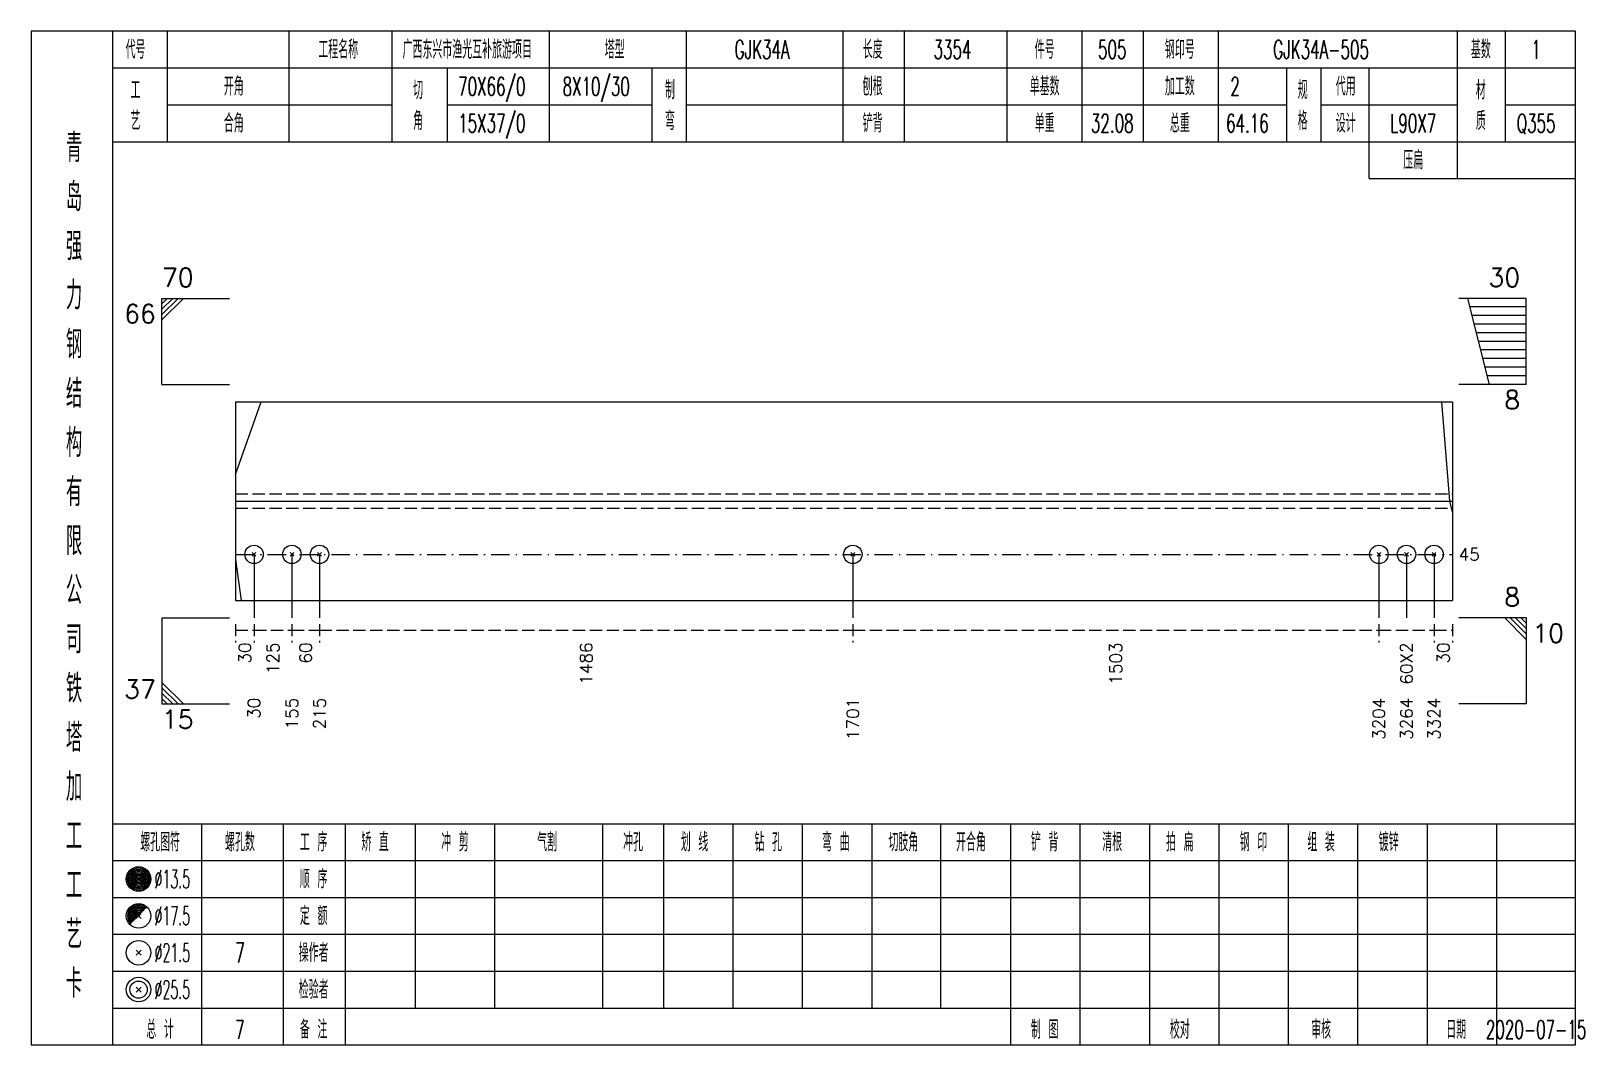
# Model space of a CAD drawing. Extents: x 0 to 2606, y -377 to 6479.
# Drawn here: x 261.4 to 514.3, y 4375 to 4540 of the extents above; entities that cross this region are included whole.
import ezdxf
from ezdxf.enums import TextEntityAlignment as Align

# ---------------------------------------------------------------- set-up
doc = ezdxf.new("R2010")
doc.units = 0
doc.header["$MEASUREMENT"] = 0
doc.linetypes.add('一点画线', pattern=[5.2, 3, -1, 0.2, -1])
doc.linetypes.add('虚线', pattern=[2.75, 2, -0.75])
doc.layers.get('0').update_dxf_attribs({"linetype": 'CONTINUOUS', "lineweight": 25})
doc.layers.add('1', color=7, linetype='CONTINUOUS', lineweight=25)
doc.layers.add('4', color=7, linetype='CONTINUOUS', lineweight=25)
doc.styles.get("Standard").update_dxf_attribs({"font": 'simplex.shx', "width": 0.7, "height": 3, "bigfont": 'gbhzfs.shx'})

msp = doc.modelspace()

# ---------------------------------------------------------------- texts
at = {"color": 7, "linetype": 'Continuous', "lineweight": 13}
msp.add_text('70', height=3, dxfattribs=at).set_placement((282.7, 4497.5), align=Align.BOTTOM_LEFT)
for s, p in [('30', (503.8, 4497.5)), ('8', (503.8, 4445.5)), ('37', (281.7, 4430.5))]:
    msp.add_text(s, height=3, dxfattribs=at).set_placement(p, align=Align.BOTTOM_RIGHT)
for s, p in [('66', (281.7, 4495.5)), ('8', (503.8, 4481.5))]:
    msp.add_text(s, height=3, dxfattribs=at).set_placement(p, align=Align.TOP_RIGHT)
msp.add_text('45', height=2, dxfattribs=at).set_placement((493.8, 4454.83), align=Align.MIDDLE_LEFT)
for s, p in [('10', (505.8, 4443.5)), ('15', (282.7, 4429.5))]:
    msp.add_text(s, height=3, dxfattribs=at).set_placement(p, align=Align.TOP_LEFT)
at = {"color": 8, "linetype": 'Continuous', "lineweight": 9}
for s, p in [('30', (296.2, 4440.5)), ('125', (300.78, 4440.5)), ('60', (306.1, 4440.5)), ('1486', (351.76, 4440.5)), ('1503', (437.98, 4440.5)), ('60X2', (485.3, 4440.5)), ('30', (491.3, 4440.5))]:
    msp.add_text(s, height=2, rotation=90, dxfattribs=at).set_placement(p, align=Align.MIDDLE_RIGHT)
at = {"layer": '1', "color": 7, "linetype": 'Continuous', "lineweight": 13}
for s, p in [('30', (297.7, 4431.5)), ('155', (303.85, 4431.5)), ('215', (308.35, 4431.5)), ('1701', (395.17, 4431.5)), ('3204', (480.8, 4431.5)), ('3264', (485.3, 4431.5)), ('3324', (489.8, 4431.5))]:
    msp.add_text(s, height=2, rotation=90, dxfattribs=at).set_placement(p, align=Align.MIDDLE_RIGHT)
at = {"layer": '4', "color": 1, "linetype": 'Continuous', "lineweight": 13}
for s, height, width, p in [('代号', 3, 0.6, (278.4, 4537)), ('工程名称', 3, 0.6, (311.4, 4537)), ('广西东兴市渔光互补旅游项目', 3, 0.6, (332.4, 4537)), ('塔型', 3, 0.6, (356.4, 4537)), ('GJK34A', 3, 0.6, (380.4, 4537)), ('长度', 3, 0.6, (398.4, 4537)), ('3354', 3, 0.6, (411.4, 4537)), ('件号', 3, 0.6, (426.4, 4537)), ('505', 3, 0.6, (437.4, 4537)), ('钢印号', 3, 0.6, (448.4, 4537)), ('GJK34A-505', 3, 0.6, (471.4, 4537)), ('基数', 3, 0.6, (497.4, 4537)), ('1', 3, 0.6, (506.4, 4537)), ('开角', 3, 0.6, (294.4, 4531)), ('70X66/0', 3, 0.6, (336.4, 4531)), ('8X10/30', 3, 0.6, (353.4, 4531)), ('刨根', 3, 0.6, (398.4, 4531)), ('单基数', 3, 0.6, (426.4, 4531)), ('加工数', 3, 0.6, (448.4, 4531)), ('工', 3, 0.6, (278.4, 4530.4)), ('切', 3, 0.6, (324.4, 4530.4)), ('制', 3, 0.6, (365.4, 4530.4)), ('2', 3, 0.6, (457.4, 4531)), ('规', 3, 0.6, (468.4, 4530.4)), ('代用', 3, 0.6, (475.4, 4531)), ('材', 3, 0.6, (497.4, 4530.4)), ('艺', 3, 0.6, (278.4, 4525.4)), ('合角', 3, 0.6, (294.4, 4525)), ('角', 3, 0.6, (324.4, 4525.4)), ('15X37/0', 3, 0.6, (336.4, 4525)), ('弯', 3, 0.6, (365.4, 4525.4)), ('铲背', 3, 0.6, (398.4, 4525)), ('单重', 3, 0.6, (426.4, 4525)), ('32.08', 3, 0.6, (437.4, 4525)), ('总重', 3, 0.6, (448.4, 4525)), ('64.16', 3, 0.6, (459.4, 4525)), ('格', 3, 0.6, (468.4, 4525.4)), ('设计', 3, 0.6, (475.4, 4525)), ('L90X7', 3, 0.6, (486.4, 4525)), ('质', 3, 0.6, (497.4, 4525.4)), ('Q355', 3, 0.6, (506.4, 4525)), ('青', 4.6, 0.8, (268.4, 4521)), ('压扁', 3, 0.6, (486.4, 4519)), ('岛', 4.6, 0.8, (268.4, 4513)), ('强', 4.6, 0.8, (268.4, 4505)), ('力', 4.6, 0.8, (268.4, 4497)), ('钢', 4.6, 0.8, (268.4, 4489)), ('结', 4.6, 0.8, (268.4, 4481)), ('构', 4.6, 0.8, (268.4, 4473)), ('有', 4.6, 0.8, (268.4, 4465)), ('限', 4.6, 0.8, (268.4, 4457)), ('公', 4.6, 0.8, (268.4, 4449)), ('司', 4.6, 0.8, (268.4, 4441)), ('铁', 4.6, 0.8, (268.4, 4433)), ('塔', 4.6, 0.8, (268.4, 4425)), ('加', 4.6, 0.8, (268.4, 4417)), ('工', 4.6, 0.8, (268.4, 4409)), ('螺孔图符', 3, 0.6, (282.4, 4408)), ('螺孔数', 3, 0.6, (295.4, 4408)), ('工 序', 3, 0.6, (307.4, 4408)), ('矫 直', 3, 0.6, (317.4, 4408)), ('冲 剪', 3, 0.6, (330.4, 4408)), ('气割', 3, 0.6, (345.4, 4408)), ('冲孔', 3, 0.6, (359.4, 4408)), ('划 线', 3, 0.6, (369.4, 4408)), ('钻 孔', 3, 0.6, (381.4, 4408)), ('弯 曲', 3, 0.6, (392.4, 4408)), ('切肢角', 3, 0.6, (403.4, 4408)), ('开合角', 3, 0.6, (414.4, 4408)), ('铲 背', 3, 0.6, (426.4, 4408)), ('清根', 3, 0.6, (437.4, 4408)), ('拍 扁', 3, 0.6, (448.4, 4408)), ('钢 印', 3, 0.6, (460.4, 4408)), ('组 装', 3, 0.6, (471.4, 4408)), ('镀锌', 3, 0.6, (482.4, 4408)), ('顺 序', 3, 0.6, (307.4, 4402)), ('工', 4.6, 0.8, (268.4, 4401)), ('%%C13.5', 3, 0.5, (284.4, 4402)), ('%%C17.5', 3, 0.5, (284.4, 4396)), ('定 额', 3, 0.6, (307.4, 4396)), ('艺', 4.6, 0.8, (268.4, 4393)), ('%%C21.5', 3, 0.5, (284.4, 4390)), ('7', 3.2, 0.6, (295.4, 4390)), ('操作者', 3, 0.6, (307.4, 4390)), ('卡', 4.6, 0.8, (268.4, 4385)), ('%%C25.5', 3, 0.5, (284.4, 4384)), ('检验者', 3, 0.6, (307.4, 4384)), ('总 计', 3, 0.6, (282.4, 4377.5)), ('7', 3, 0.6, (295.4, 4377.5)), ('备 注', 3, 0.6, (307.4, 4377.5)), ('制 图', 3, 0.6, (426.4, 4377.5)), ('校对', 3, 0.6, (448.4, 4377.5)), ('审核', 3, 0.6, (471.4, 4377.5)), ('日期', 3, 0.6, (493.4, 4377.5)), ('2020-07-15', 3, 0.6, (506.4, 4377.5))]:
    msp.add_text(s, height=height, dxfattribs=dict(at, width=width)).set_placement(p, align=Align.MIDDLE_CENTER)

# ---------------------------------------------------------------- linework, layer by layer
at = {"color": 7, "linetype": 'Continuous', "lineweight": 13}
for p, q in [((282.7, 4496.5), (293.7, 4496.5)), ((282.7, 4482.5), (282.7, 4496.5)), ((283.57, 4496.5), (282.7, 4495.62)), ((284.45, 4496.5), (282.7, 4494.75)), ((285.32, 4496.5), (282.7, 4493.88)), ((286.2, 4496.5), (282.7, 4493)), ((504.8, 4496.5), (493.8, 4496.5)), ((498.8, 4482.5), (495.3, 4496.5)), ((504.8, 4495.1), (495.65, 4495.1)), ((504.8, 4482.5), (504.8, 4496.5)), ((504.8, 4493.7), (496, 4493.7)), ((504.8, 4492.3), (496.35, 4492.3)), ((504.8, 4490.9), (496.7, 4490.9)), ((504.8, 4489.5), (497.05, 4489.5)), ((504.8, 4488.1), (497.4, 4488.1)), ((504.8, 4486.7), (497.75, 4486.7)), ((504.8, 4485.3), (498.1, 4485.3)), ((282.7, 4482.5), (293.7, 4482.5)), ((504.8, 4482.5), (493.8, 4482.5)), ((504.8, 4483.9), (498.45, 4483.9)), ((294.7, 4467.81), (298.83, 4479.67)), ((492.33, 4463.5), (491.03, 4479.67)), ((492.8, 4461.7), (492.33, 4463.5)), ((297.7, 4454.83), (297.7, 4444.5)), ((303.85, 4454.83), (303.85, 4444.5)), ((308.35, 4454.83), (308.35, 4444.5)), ((395.17, 4454.83), (395.17, 4444.5)), ((480.8, 4454.83), (480.8, 4444.5)), ((485.3, 4454.83), (485.3, 4444.5)), ((489.8, 4454.83), (489.8, 4444.5)), ((294.7, 4453.98), (295.59, 4447.33)), ((282.7, 4444.5), (293.7, 4444.5)), ((282.7, 4444.5), (282.7, 4430.5)), ((504.8, 4444.5), (493.8, 4444.5)), ((501.3, 4444.5), (504.8, 4441)), ((502.18, 4444.5), (504.8, 4441.88)), ((503.05, 4444.5), (504.8, 4442.75)), ((503.93, 4444.5), (504.8, 4443.62)), ((504.8, 4444.5), (504.8, 4430.5)), ((286.2, 4430.5), (282.7, 4434)), ((285.32, 4430.5), (282.7, 4433.12)), ((284.45, 4430.5), (282.7, 4432.25)), ((283.57, 4430.5), (282.7, 4431.38)), ((282.7, 4430.5), (293.7, 4430.5)), ((504.8, 4430.5), (493.8, 4430.5))]:
    msp.add_line(p, q, dxfattribs=at)
at = {"color": 7, "linetype": 'Continuous', "lineweight": 18}
for p, q in [((294.7, 4479.67), (294.7, 4447.33)), ((294.7, 4479.67), (492.8, 4479.67)), ((492.8, 4479.67), (492.8, 4447.33)), ((294.7, 4463.5), (492.8, 4463.5))]:
    msp.add_line(p, q, dxfattribs=at)
at = {"color": 1, "linetype": '虚线', "lineweight": 18}
for p, q in [((294.7, 4464.67), (492.8, 4464.67)), ((294.7, 4462.33), (492.8, 4462.33))]:
    msp.add_line(p, q, dxfattribs=at)
at = {"color": 3, "linetype": '一点画线', "lineweight": 13}
msp.add_line((294.7, 4454.83), (492.8, 4454.83), dxfattribs=at)
at = {"color": 8, "linetype": '虚线', "lineweight": 9}
for p, q in [((294.7, 4443.5), (294.7, 4440.5)), ((294.7, 4442.5), (297.7, 4442.5)), ((297.7, 4443.5), (297.7, 4440.5)), ((297.7, 4443.5), (297.7, 4440.5)), ((297.7, 4442.5), (303.85, 4442.5)), ((303.85, 4443.5), (303.85, 4440.5)), ((303.85, 4443.5), (303.85, 4440.5)), ((303.85, 4442.5), (308.35, 4442.5)), ((308.35, 4443.5), (308.35, 4440.5)), ((308.35, 4443.5), (308.35, 4440.5)), ((308.35, 4442.5), (395.17, 4442.5)), ((395.17, 4443.5), (395.17, 4440.5)), ((395.17, 4443.5), (395.17, 4440.5)), ((395.17, 4442.5), (480.8, 4442.5)), ((480.8, 4443.5), (480.8, 4440.5)), ((480.8, 4443.5), (480.8, 4440.5)), ((480.8, 4442.5), (489.8, 4442.5)), ((489.8, 4443.5), (489.8, 4440.5)), ((489.8, 4443.5), (489.8, 4440.5)), ((489.8, 4442.5), (492.8, 4442.5)), ((492.8, 4443.5), (492.8, 4440.5))]:
    msp.add_line(p, q, dxfattribs=at)
at = {"layer": '1', "color": 7, "linetype": 'Continuous', "lineweight": 13}
for p, q in [((297.4, 4454.53), (298, 4455.13)), ((298, 4454.53), (297.4, 4455.13)), ((303.55, 4454.53), (304.15, 4455.13)), ((304.15, 4454.53), (303.55, 4455.13)), ((308.05, 4454.53), (308.65, 4455.13)), ((308.65, 4454.53), (308.05, 4455.13)), ((394.87, 4454.53), (395.47, 4455.13)), ((395.47, 4454.53), (394.87, 4455.13)), ((480.5, 4454.53), (481.1, 4455.13)), ((481.1, 4454.53), (480.5, 4455.13)), ((485, 4454.53), (485.6, 4455.13)), ((485.6, 4454.53), (485, 4455.13)), ((489.5, 4454.53), (490.1, 4455.13)), ((490.1, 4454.53), (489.5, 4455.13))]:
    msp.add_line(p, q, dxfattribs=at)
at = {"layer": '1', "color": 7, "linetype": 'Continuous', "lineweight": 18}
msp.add_line((294.7, 4447.33), (492.8, 4447.33), dxfattribs=at)
at = {"layer": '1', "color": 7, "linetype": 'Continuous', "lineweight": 13}
for centre in [(297.7, 4454.83), (303.85, 4454.83), (308.35, 4454.83), (395.17, 4454.83), (480.8, 4454.83), (485.3, 4454.83), (489.8, 4454.83)]:
    msp.add_circle(centre, 1.5, dxfattribs=at)
at = {"layer": '4', "color": 1, "linetype": 'Continuous', "lineweight": 18}
for p, q in [((274.7, 4375), (274.7, 4540)), ((283.6, 4522), (283.6, 4540)), ((303.4, 4522), (303.4, 4540)), ((320.2, 4522), (320.2, 4540)), ((345.8, 4522), (345.8, 4540)), ((368.1, 4522), (368.1, 4540)), ((393.6, 4522), (393.6, 4540)), ((403.6, 4522), (403.6, 4540)), ((420.3, 4522), (420.3, 4540)), ((432.5, 4522), (432.5, 4540)), ((442.5, 4522), (442.5, 4540)), ((454.7, 4522), (454.7, 4540)), ((493.6, 4516), (493.6, 4540)), ((501.4, 4522), (501.4, 4540)), ((274.7, 4534), (512.8, 4534)), ((329.2, 4522), (329.2, 4534)), ((362.5, 4522), (362.5, 4534)), ((465.8, 4522), (465.8, 4534)), ((471.4, 4522), (471.4, 4534)), ((479.2, 4516), (479.2, 4534)), ((283.6, 4528), (320.2, 4528)), ((329.2, 4528), (362.5, 4528)), ((368.1, 4528), (465.8, 4528)), ((471.4, 4528), (493.6, 4528)), ((501.4, 4528), (512.8, 4528)), ((274.7, 4522), (512.8, 4522)), ((479.2, 4516), (512.8, 4516)), ((274.7, 4411), (512.8, 4411)), ((289.2, 4375), (289.2, 4411)), ((302.5, 4375), (302.5, 4411)), ((312.6, 4375), (312.6, 4411)), ((324, 4381), (324, 4411)), ((336.9, 4381), (336.9, 4411)), ((354.5, 4381), (354.5, 4411)), ((364.4, 4381), (364.4, 4411)), ((375.7, 4381), (375.7, 4411)), ((387, 4381), (387, 4411)), ((398.3, 4381), (398.3, 4411)), ((409.5, 4381), (409.5, 4411)), ((420.9, 4381), (420.9, 4411)), ((432.2, 4381), (432.2, 4411)), ((443.5, 4381), (443.5, 4411)), ((454.8, 4381), (454.8, 4411)), ((466.1, 4381), (466.1, 4411)), ((477.4, 4381), (477.4, 4411)), ((488.7, 4381), (488.7, 4411)), ((500, 4381), (500, 4411)), ((274.7, 4405), (512.8, 4405)), ((274.7, 4399), (512.8, 4399)), ((274.7, 4393), (512.8, 4393)), ((274.7, 4387), (512.8, 4387)), ((274.7, 4381), (512.8, 4381)), ((420.9, 4375), (420.9, 4381)), ((432.2, 4375), (432.2, 4381)), ((443.5, 4375), (443.5, 4381)), ((454.8, 4375), (454.8, 4381)), ((466.1, 4375), (466.1, 4381)), ((477.4, 4375), (477.4, 4381)), ((488.7, 4375), (488.7, 4381)), ((500, 4375), (500, 4381))]:
    msp.add_line(p, q, dxfattribs=at)
at = {"layer": '4', "color": 7, "linetype": 'Continuous', "lineweight": 13}
for p, q in [((278.7, 4401.8), (279.1, 4402.2)), ((279.1, 4401.8), (278.7, 4402.2)), ((278.5, 4389.6), (279.3, 4390.4)), ((279.3, 4389.6), (278.5, 4390.4)), ((278.5, 4383.6), (279.3, 4384.4)), ((279.3, 4383.6), (278.5, 4384.4))]:
    msp.add_line(p, q, dxfattribs=at)
at = {"layer": '4', "color": 7, "linetype": 'Continuous', "lineweight": 0}
for p, q in [((278.5, 4395.6), (279.3, 4396.4)), ((278.5, 4396.4), (279.3, 4395.6))]:
    msp.add_line(p, q, dxfattribs=at)
at = {"layer": '4', "color": 1, "linetype": 'Continuous', "lineweight": 18}
msp.add_lwpolyline([(261.4, 4540), (261.4, 4375), (512.8, 4375), (512.8, 4540)], close=True, dxfattribs=at)
at = {"layer": '4', "color": 7, "linetype": 'Continuous', "lineweight": 13}
for centre, radius in [((278.9, 4402), 2), ((278.9, 4402), 1.8), ((278.9, 4402), 1.6), ((278.9, 4402), 1.4), ((278.9, 4402), 1.2), ((278.9, 4402), 1), ((278.9, 4402), 0.8), ((278.9, 4402), 0.6), ((278.9, 4402), 0.4), ((278.9, 4402), 0.2), ((278.9, 4396), 2), ((278.9, 4390), 2), ((278.9, 4384), 2), ((278.9, 4384), 1.4)]:
    msp.add_circle(centre, radius, dxfattribs=at)
for radius in [1.8, 1.6, 1.4, 1.2, 1, 0.8, 0.6, 0.4, 0.2]:
    msp.add_arc((278.9, 4396), radius, 45, 225, dxfattribs=at)

msp.set_redraw_order([(e.dxf.handle, doc.entitydb.next_handle()) for e in msp.query("TEXT MTEXT ATTDEF DIMENSION ARC_DIMENSION")])  # texts and dimensions are drawn at this point

doc.saveas('drawing.dxf')
